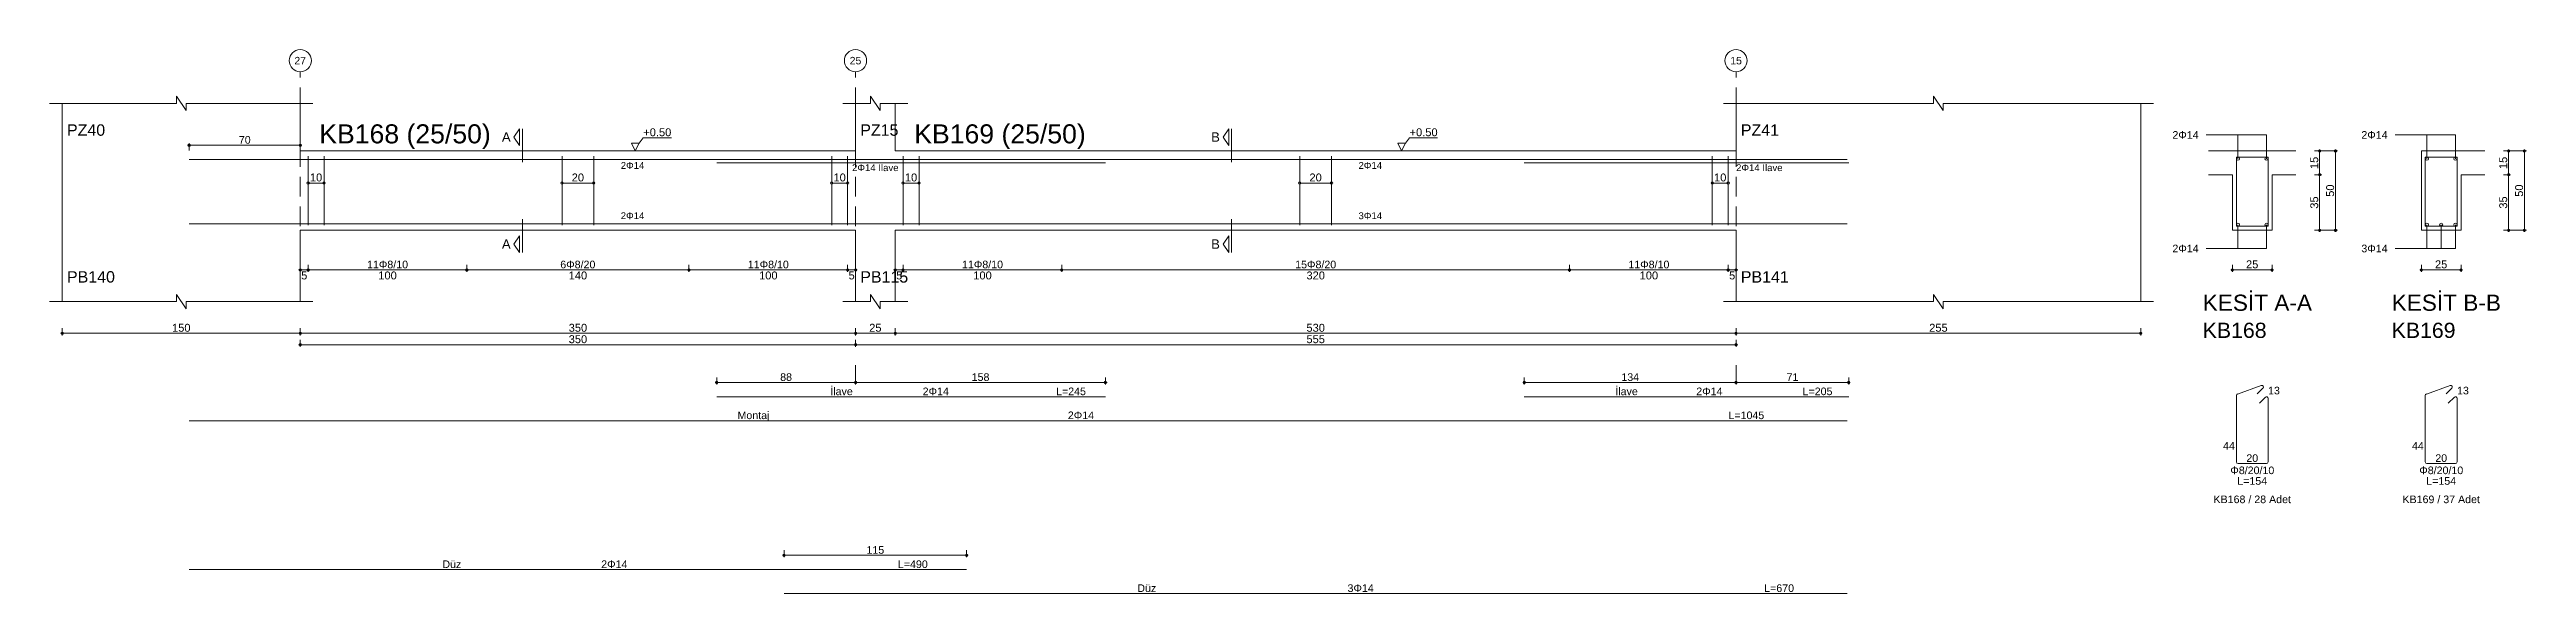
# Model space of a CAD drawing. Header units: millimetres. Extents: x 23801 to 80069, y 9628 to 14137.
# Drawn here: x 25454 to 27795, y 11164 to 11678 of the extents above; entities that cross this region are included whole.
import ezdxf

# ---------------------------------------------------------------- set-up
doc = ezdxf.new("R2010")
doc.units = ezdxf.units.MM
doc.linetypes.add('DASHDOT2', pattern=[12.7, 6.35, -3.175, 0, -3.175])
doc.linetypes.add('DASHED4', pattern=[18.75, 12.5, -6.25])
doc.layers.add('aks', color=251, linetype='DASHDOT2', lineweight=35)
for name, color, linetype in [('Donatı Topl. Uzun. Yazısı', 7, 'Continuous'), ('Donatı Uz. Yazısı', 7, 'Continuous'), ('Donatı Yazısı', 7, 'Continuous'), ('Donatı Çizgisi', 7, 'Continuous'), ('Kiriş', 7, 'Continuous'), ('Standart', 7, 'Continuous'), ('Ölçülendirme', 7, 'Continuous')]:
    doc.layers.add(name, color=color, linetype=linetype)
doc.styles.add('arial_1_18', font='arial.ttf', dxfattribs={"height": 0.2})

# ---------------------------------------------------------------- blocks, each defined once
blk = doc.blocks.new('IDE143Entity7368')
at = {"layer": 'aks', "color": 30, "linetype": 'DASHED4', "lineweight": 5}
for points in [[(19962.8, 2031.9), (19962.8, 2166.9)], [(20312.8, 2031.9), (20312.8, 2166.9)], [(20867.8, 2031.9), (20867.8, 2166.9)], [(20312.8, 1970.9), (20312.8, 1981.9)], [(20867.8, 1970.9), (20867.8, 1981.9)]]:
    blk.add_lwpolyline(points, dxfattribs=at)
at = {"layer": 'aks', "color": 1, "linetype": 'Continuous', "lineweight": 5}
for centre in [(19962.8, 2173.9), (20312.8, 2173.9), (20867.8, 2173.9)]:
    blk.add_circle(centre, 7, dxfattribs=at)
at = {"layer": 'Donatı Çizgisi', "color": 5, "linetype": 'Continuous', "lineweight": 5}
for points in [[(19892.8, 2111.5), (20937.8, 2111.5)], [(19967.8, 2070.1), (19967.8, 2113.7)], [(19977.8, 2070.1), (19977.8, 2113.7)], [(20127.8, 2070.1), (20127.8, 2113.7)], [(20147.8, 2070.1), (20147.8, 2113.7)], [(20225.3, 2109.5), (20470.3, 2109.5)], [(20297.8, 2070.1), (20297.8, 2113.7)], [(20307.8, 2070.1), (20307.8, 2113.7)], [(20342.8, 2070.1), (20342.8, 2113.7)], [(20352.8, 2070.1), (20352.8, 2113.7)], [(20592.8, 2070.1), (20592.8, 2113.7)], [(20612.8, 2070.1), (20612.8, 2113.7)], [(20734.3, 2109.5), (20938.8, 2109.5)], [(20852.8, 2070.1), (20852.8, 2113.7)], [(20862.8, 2070.1), (20862.8, 2113.7)], [(21183.1, 2069.4), (21183.1, 2113)], [(21183.1, 2113), (21203.1, 2113)], [(21203.1, 2069.4), (21203.1, 2113)], [(21302.2, 2069.4), (21302.2, 2113)], [(21302.2, 2113), (21322.2, 2113)], [(21322.2, 2069.4), (21322.2, 2113)], [(19892.8, 2070.9), (20937.8, 2070.9)], [(21183.1, 2069.4), (21203.1, 2069.4)], [(21302.2, 2069.4), (21322.2, 2069.4)], [(21183.8, 1963.6), (21198.8, 1969.1)], [(21196.2, 1963.8), (21199.9, 1967.4)], [(21302.9, 1963.6), (21317.9, 1969.1)], [(21315.3, 1963.8), (21319, 1967.4)], [(20225.3, 1961.9), (20470.3, 1961.9)], [(20734.3, 1961.9), (20938.8, 1961.9)], [(21183.1, 1920.8), (21183.1, 1962.7)], [(21197.6, 1957.9), (21201.4, 1961.7)], [(21203.1, 1920.8), (21203.1, 1960.9)], [(21302.2, 1920.8), (21302.2, 1962.7)], [(21316.7, 1957.9), (21320.5, 1961.7)], [(21322.2, 1920.8), (21322.2, 1960.9)], [(19892.8, 1946.8), (20937.8, 1946.8)], [(21184.2, 1919.8), (21202.1, 1919.8)], [(21303.2, 1919.8), (21321.2, 1919.8)], [(19892.8, 1852.9), (20382.8, 1852.9)], [(20267.8, 1837.8), (20937.8, 1837.8)]]:
    blk.add_lwpolyline(points, dxfattribs=at)
for centre in [(21184.1, 2112), (21202.1, 2112), (21303.2, 2112), (21321.2, 2112), (21184.1, 2070.4), (21202.1, 2070.4), (21303.2, 2070.4), (21312.2, 2070.4), (21321.2, 2070.4)]:
    blk.add_circle(centre, 1, dxfattribs=at)
for centre, start, end in [((21199.2, 1968.1), 315, 110), ((21318.2, 1968.1), 315, 110), ((21184.2, 1962.7), 110, 180), ((21202.1, 1960.9), 0, 135), ((21303.2, 1962.7), 110, 180), ((21321.2, 1960.9), 0, 135), ((21184.2, 1920.8), 180, 270), ((21202.1, 1920.8), 270, 0), ((21303.2, 1920.8), 180, 270), ((21321.2, 1920.8), 270, 0)]:
    blk.add_arc(centre, 1.02, start, end, dxfattribs=at)
at = {"layer": 'Kiriş', "color": 1, "linetype": 'Continuous', "lineweight": 5}
for points in [[(19804.8, 2146.9), (19884.8, 2146.9)], [(19812.8, 2021.9), (19812.8, 2146.9)], [(19884.8, 2146.9), (19884.8, 2151.4)], [(19890.8, 2142.4), (19884.8, 2151.4)], [(19890.8, 2142.4), (19890.8, 2146.9)], [(19890.8, 2146.9), (19970.8, 2146.9)], [(19962.8, 2116.9), (19962.8, 2146.9)], [(20304.8, 2146.9), (20322.3, 2146.9)], [(20312.8, 2116.9), (20312.8, 2146.9)], [(20322.3, 2146.9), (20322.3, 2151.4)], [(20328.3, 2142.4), (20322.3, 2151.4)], [(20328.3, 2146.9), (20345.8, 2146.9)], [(20328.3, 2142.4), (20328.3, 2146.9)], [(20337.8, 2116.9), (20337.8, 2146.9)], [(20859.8, 2146.9), (20992.3, 2146.9)], [(20867.8, 2116.9), (20867.8, 2146.9)], [(20992.3, 2146.9), (20992.3, 2151.4)], [(20998.3, 2142.4), (20992.3, 2151.4)], [(20998.3, 2146.9), (21130.8, 2146.9)], [(20998.3, 2142.4), (20998.3, 2146.9)], [(21122.8, 2021.9), (21122.8, 2146.9)], [(19962.8, 2116.9), (20312.8, 2116.9)], [(20337.8, 2116.9), (20867.8, 2116.9)], [(21165.6, 2116.9), (21220.6, 2116.9)], [(21299.7, 2066.9), (21299.7, 2116.9)], [(21299.7, 2116.9), (21339.7, 2116.9)], [(21165.6, 2101.9), (21180.6, 2101.9)], [(21180.6, 2066.9), (21180.6, 2101.9)], [(21205.6, 2101.9), (21220.6, 2101.9)], [(21205.6, 2066.9), (21205.6, 2101.9)], [(21324.7, 2101.9), (21339.7, 2101.9)], [(21324.7, 2066.9), (21324.7, 2101.9)], [(19962.8, 2066.9), (20312.8, 2066.9)], [(19962.8, 2021.9), (19962.8, 2066.9)], [(20312.8, 2021.9), (20312.8, 2066.9)], [(20337.8, 2066.9), (20867.8, 2066.9)], [(20337.8, 2021.9), (20337.8, 2066.9)], [(20867.8, 2021.9), (20867.8, 2066.9)], [(21180.6, 2066.9), (21205.6, 2066.9)], [(21299.7, 2066.9), (21324.7, 2066.9)], [(19804.8, 2021.9), (19884.8, 2021.9)], [(19890.8, 2017.4), (19884.8, 2026.4)], [(19884.8, 2021.9), (19884.8, 2026.4)], [(19890.8, 2021.9), (19970.8, 2021.9)], [(19890.8, 2017.4), (19890.8, 2021.9)], [(20304.8, 2021.9), (20322.3, 2021.9)], [(20328.3, 2017.4), (20322.3, 2026.4)], [(20322.3, 2021.9), (20322.3, 2026.4)], [(20328.3, 2021.9), (20345.8, 2021.9)], [(20328.3, 2017.4), (20328.3, 2021.9)], [(20859.8, 2021.9), (20992.3, 2021.9)], [(20998.3, 2017.4), (20992.3, 2026.4)], [(20992.3, 2021.9), (20992.3, 2026.4)], [(20998.3, 2021.9), (21130.8, 2021.9)], [(20998.3, 2017.4), (20998.3, 2021.9)]]:
    blk.add_lwpolyline(points, dxfattribs=at)
at = {"layer": 'Ölçülendirme', "color": 1, "linetype": 'Continuous', "lineweight": 5}
for points in [[(20097.5, 2125.6), (20101, 2130.9)], [(20101, 2120.4), (20097.5, 2125.6)], [(20101, 2120.4), (20101, 2130.9)], [(20102.8, 2109.9), (20102.8, 2130.9)], [(20176.5, 2121.9), (20179, 2125.2)], [(20179, 2125.2), (20196.7, 2125.2)], [(20544.5, 2125.6), (20548, 2130.9)], [(20548, 2120.4), (20544.5, 2125.6)], [(20548, 2120.4), (20548, 2130.9)], [(20549.8, 2109.9), (20549.8, 2130.9)], [(20659.5, 2121.9), (20662, 2125.2)], [(20662, 2125.2), (20679.7, 2125.2)], [(21164.1, 2127), (21202.1, 2127)], [(21184.1, 2112), (21184.1, 2127)], [(21202.1, 2112), (21202.1, 2127)], [(21283.2, 2127), (21321.2, 2127)], [(21303.2, 2112), (21303.2, 2127)], [(21321.2, 2112), (21321.2, 2127)], [(19891.8, 2120.5), (19963.8, 2120.5)], [(19892.8, 2117.3), (19892.8, 2121.8)], [(19962.8, 2117.3), (19962.8, 2121.8)], [(20174, 2116.9), (20171.5, 2121.9)], [(20171.5, 2121.9), (20176.5, 2121.9)], [(20176.5, 2121.9), (20174, 2116.9)], [(20174, 2116.9), (20174, 2116.9)], [(20657, 2116.9), (20654.5, 2121.9)], [(20654.5, 2121.9), (20659.5, 2121.9)], [(20659.5, 2121.9), (20657, 2116.9)], [(20657, 2116.9), (20657, 2116.9)], [(21232.4, 2116.9), (21246.9, 2116.9)], [(21235.6, 2065.9), (21235.6, 2117.9)], [(21245.6, 2065.9), (21245.6, 2117.9)], [(21351.5, 2116.9), (21366, 2116.9)], [(21354.7, 2065.9), (21354.7, 2117.9)], [(21364.7, 2065.9), (21364.7, 2117.9)], [(19967.8, 2096.7), (19977.8, 2096.7)], [(20127.8, 2096.7), (20147.8, 2096.7)], [(20297.8, 2096.7), (20307.8, 2096.7)], [(20342.8, 2096.7), (20352.8, 2096.7)], [(20592.8, 2096.7), (20612.8, 2096.7)], [(20852.8, 2096.7), (20862.8, 2096.7)], [(21232.4, 2101.9), (21236.9, 2101.9)], [(21351.5, 2101.9), (21356, 2101.9)], [(20097.5, 2058.1), (20101, 2063.4)], [(20101, 2052.9), (20101, 2063.4)], [(20102.8, 2052.9), (20102.8, 2073.9)], [(20544.5, 2058.1), (20548, 2063.4)], [(20548, 2052.9), (20548, 2063.4)], [(20549.8, 2052.9), (20549.8, 2073.9)], [(21184.1, 2055.4), (21184.1, 2070.4)], [(21202.1, 2055.4), (21202.1, 2070.4)], [(21232.4, 2066.9), (21246.9, 2066.9)], [(21303.2, 2055.4), (21303.2, 2070.4)], [(21312.2, 2055.4), (21312.2, 2070.4)], [(21321.2, 2055.4), (21321.2, 2070.4)], [(21351.5, 2066.9), (21366, 2066.9)], [(19962.8, 2040.6), (19962.8, 2045.1)], [(19967.8, 2040.6), (19967.8, 2045.1)], [(20067.8, 2040.6), (20067.8, 2045.1)], [(20101, 2052.9), (20097.5, 2058.1)], [(20207.8, 2040.6), (20207.8, 2045.1)], [(20307.8, 2040.6), (20307.8, 2045.1)], [(20312.8, 2040.6), (20312.8, 2045.1)], [(20337.8, 2040.6), (20337.8, 2045.1)], [(20342.8, 2040.6), (20342.8, 2045.1)], [(20442.8, 2040.6), (20442.8, 2045.1)], [(20548, 2052.9), (20544.5, 2058.1)], [(20762.8, 2040.6), (20762.8, 2045.1)], [(20862.8, 2040.6), (20862.8, 2045.1)], [(20867.8, 2040.6), (20867.8, 2045.1)], [(21164.1, 2055.4), (21202.1, 2055.4)], [(21180.6, 2040.6), (21180.6, 2045.1)], [(21205.6, 2040.6), (21205.6, 2045.1)], [(21283.2, 2055.4), (21321.2, 2055.4)], [(21299.7, 2040.6), (21299.7, 2045.1)], [(21324.7, 2040.6), (21324.7, 2045.1)], [(19961.8, 2041.9), (20313.8, 2041.9)], [(20336.8, 2041.9), (20868.8, 2041.9)], [(21179.6, 2041.9), (21206.6, 2041.9)], [(21298.7, 2041.9), (21325.7, 2041.9)], [(19811.8, 2001.9), (21123.8, 2001.9)], [(19812.8, 2000.6), (19812.8, 2005.1)], [(19962.8, 2000.6), (19962.8, 2005.1)], [(20312.8, 2000.6), (20312.8, 2005.1)], [(20337.8, 2000.6), (20337.8, 2005.1)], [(20867.8, 2000.6), (20867.8, 2005.1)], [(21122.8, 2000.6), (21122.8, 2005.1)], [(19961.8, 1994.7), (20868.8, 1994.7)], [(19962.8, 1993.4), (19962.8, 1997.9)], [(20312.8, 1993.4), (20312.8, 1997.9)], [(20867.8, 1993.4), (20867.8, 1997.9)], [(20224.3, 1970.9), (20313.8, 1970.9)], [(20225.3, 1969.6), (20225.3, 1974.1)], [(20311.8, 1970.9), (20471.3, 1970.9)], [(20312.8, 1969.6), (20312.8, 1974.1)], [(20312.8, 1969.6), (20312.8, 1974.1)], [(20470.3, 1969.6), (20470.3, 1974.1)], [(20733.3, 1970.9), (20868.8, 1970.9)], [(20734.3, 1969.6), (20734.3, 1974.1)], [(20866.8, 1970.9), (20939.8, 1970.9)], [(20867.8, 1969.6), (20867.8, 1974.1)], [(20867.8, 1969.6), (20867.8, 1974.1)], [(20938.8, 1969.6), (20938.8, 1974.1)], [(20266.8, 1861.9), (20383.8, 1861.9)], [(20267.8, 1860.7), (20267.8, 1865.2)], [(20382.8, 1860.7), (20382.8, 1865.2)]]:
    blk.add_lwpolyline(points, dxfattribs=at)
for centre in [(19892.8, 2120.5), (19962.8, 2120.5), (21235.6, 2116.9), (21245.6, 2116.9), (21354.7, 2116.9), (21364.7, 2116.9), (19967.8, 2096.7), (19977.8, 2096.7), (20127.8, 2096.7), (20147.8, 2096.7), (20297.8, 2096.7), (20307.8, 2096.7), (20342.8, 2096.7), (20352.8, 2096.7), (20592.8, 2096.7), (20612.8, 2096.7), (20852.8, 2096.7), (20862.8, 2096.7), (21235.6, 2101.9), (21354.7, 2101.9), (21235.6, 2066.9), (21245.6, 2066.9), (21354.7, 2066.9), (21364.7, 2066.9), (19962.8, 2041.9), (19967.8, 2041.9), (19967.8, 2041.9), (20067.8, 2041.9), (20067.8, 2041.9), (20207.8, 2041.9), (20207.8, 2041.9), (20307.8, 2041.9), (20307.8, 2041.9), (20312.8, 2041.9), (20337.8, 2041.9), (20342.8, 2041.9), (20342.8, 2041.9), (20442.8, 2041.9), (20442.8, 2041.9), (20762.8, 2041.9), (20762.8, 2041.9), (20862.8, 2041.9), (20862.8, 2041.9), (20867.8, 2041.9), (21180.6, 2041.9), (21205.6, 2041.9), (21299.7, 2041.9), (21324.7, 2041.9), (19812.8, 2001.9), (19962.8, 2001.9), (19962.8, 2001.9), (20312.8, 2001.9), (20312.8, 2001.9), (20337.8, 2001.9), (20337.8, 2001.9), (20867.8, 2001.9), (20867.8, 2001.9), (21122.8, 2001.9), (19962.8, 1994.7), (20312.8, 1994.7), (20312.8, 1994.7), (20867.8, 1994.7), (20225.3, 1970.9), (20312.8, 1970.9), (20312.8, 1970.9), (20470.3, 1970.9), (20734.3, 1970.9), (20867.8, 1970.9), (20867.8, 1970.9), (20938.8, 1970.9), (20267.8, 1861.9), (20382.8, 1861.9)]:
    blk.add_circle(centre, 0.75, dxfattribs=at)
at = {"layer": 'aks', "color": 1, "linetype": 'Continuous', "lineweight": 5, "style": 'arial_1_18'}
for s, p in [('27', (19959.1, 2171.5)), ('25', (20309.1, 2171.5)), ('15', (20864.1, 2171.5))]:
    blk.add_text(s, height=4.73, dxfattribs=at).set_placement(p)
at = {"layer": 'Donatı Topl. Uzun. Yazısı', "color": 1, "linetype": 'Continuous', "lineweight": 5, "style": 'arial_1_18'}
for s, p in [('L=245', (20439.2, 1962.9)), ('L=205', (20909.7, 1962.9)), ('L=1045', (20863, 1947.8)), ('L=154', (21183.7, 1906.4)), ('L=154', (21302.8, 1906.4)), ('L=490', (20339.5, 1853.9)), ('L=670', (20885.5, 1838.8))]:
    blk.add_text(s, height=4.8, dxfattribs=at).set_placement(p)
at = {"layer": 'Donatı Uz. Yazısı', "color": 1, "linetype": 'Continuous', "lineweight": 5, "style": 'arial_1_18'}
for s, p in [('13', (21203.1, 1963.4)), ('13', (21322.2, 1963.4)), ('44', (21174.7, 1928.5)), ('20', (21189.4, 1920.8)), ('44', (21293.8, 1928.5)), ('20', (21308.5, 1920.8))]:
    blk.add_text(s, height=4.8, dxfattribs=at).set_placement(p)
at = {"layer": 'Donatı Yazısı', "color": 5, "linetype": 'Continuous', "lineweight": 5, "style": 'arial_1_18'}
for s, height, p in [('2Φ14', 4.8, (21142.8, 2124.6)), ('2Φ14', 4.8, (21261.9, 2124.6)), ('2Φ14 İlave', 4.32, (20310.6, 2104.2)), ('2Φ14 İlave', 4.32, (20867.8, 2104.2)), ('2Φ14', 4.8, (21142.8, 2053)), ('3Φ14', 4.8, (21261.9, 2053)), ('2Φ14', 4.8, (20355.1, 1962.9)), ('2Φ14', 4.8, (20842.7, 1962.9)), ('2Φ14', 4.8, (20446.6, 1947.8)), ('Φ8/20/10', 4.8, (21179.3, 1913.1)), ('Φ8/20/10', 4.8, (21298.4, 1913.1)), ('KB168 / 28 Adet', 4.8, (21168.7, 1894.8)), ('KB169 / 37 Adet', 4.8, (21287.8, 1894.8)), ('2Φ14', 4.8, (20152.5, 1853.9)), ('3Φ14', 4.8, (20622.9, 1838.8))]:
    blk.add_text(s, height=height, dxfattribs=at).set_placement(p)
for s, p in [('2Φ14', (20164.8, 2105.6)), ('2Φ14', (20629.8, 2105.6)), ('2Φ14', (20164.8, 2073.9)), ('3Φ14', (20629.8, 2073.9))]:
    blk.add_text(s, height=4.32, rotation=360, dxfattribs=at).set_placement(p)
at = {"layer": 'Donatı Yazısı', "color": 1, "linetype": 'Continuous', "lineweight": 5, "style": 'arial_1_18'}
for s, p in [('İlave', (20296.9, 1962.9)), ('İlave', (20791.7, 1962.9)), ('Montaj', (20238.4, 1947.8)), ('Düz', (20052.4, 1853.9)), ('Düz', (20490.4, 1838.8))]:
    blk.add_text(s, height=4.8, dxfattribs=at).set_placement(p)
at = {"layer": 'Kiriş', "color": 1, "linetype": 'Continuous', "lineweight": 5, "style": 'arial_1_18'}
for s, height, p in [('PZ40', 7.2, (19815.8, 2126.5)), ('KB168 (25/50)', 12, (19974.8, 2121.7)), ('PZ15', 7.2, (20315.8, 2126.5)), ('KB169 (25/50)', 12, (20349.8, 2121.7)), ('PZ41', 7.2, (20870.8, 2126.5)), ('PB140', 7.2, (19815.8, 2033.9)), ('PB115', 7.2, (20315.8, 2033.9)), ('PB141', 7.2, (20870.8, 2033.9)), ('KESİT A-A', 10.2, (21161.9, 2016.1)), ('KESİT B-B', 10.2, (21281, 2016.1)), ('KB168', 9.6, (21161.9, 1999)), ('KB169', 9.6, (21281, 1999))]:
    blk.add_text(s, height=height, dxfattribs=at).set_placement(p)
at = {"layer": 'Ölçülendirme', "color": 1, "linetype": 'Continuous', "lineweight": 5, "style": 'arial_1_18'}
for s, height, p in [('70', 4.8, (19924.1, 2121.5)), ('A', 5.95, (20089.9, 2122.7)), ('+0.50', 5, (20179, 2126.2)), ('B', 5.95, (20536.9, 2122.7)), ('+0.50', 5, (20662, 2126.2)), ('A', 5.95, (20089.9, 2055.2)), ('B', 5.95, (20536.9, 2055.2)), ('25', 5, (21189.2, 2042.9)), ('25', 5, (21308.3, 2042.9)), ('5', 5, (19963.4, 2035.9)), ('100', 5, (20012, 2035.9)), ('140', 5, (20132, 2035.9)), ('100', 5, (20252, 2035.9)), ('5', 5, (20308.4, 2035.9)), ('5', 5, (20338.4, 2035.9)), ('100', 5, (20387, 2035.9)), ('320', 5, (20597, 2035.9)), ('100', 5, (20807, 2035.9)), ('5', 5, (20863.4, 2035.9)), ('150', 5, (19882, 2002.9)), ('350', 5, (20132, 2002.9)), ('350', 5, (20132, 1995.7)), ('25', 5, (20321.4, 2002.9)), ('530', 5, (20597, 2002.9)), ('555', 5, (20597, 1995.7)), ('255', 5, (20989.5, 2002.9))]:
    blk.add_text(s, height=height, dxfattribs=at).set_placement(p)
for s, rotation, p in [('15', 90, (21234.7, 2105.5)), ('15', 90, (21353.8, 2105.5)), ('10', 360, (19968.9, 2097.7)), ('20', 360, (20133.9, 2097.7)), ('10', 360, (20298.9, 2097.7)), ('10', 360, (20343.9, 2097.7)), ('20', 360, (20598.9, 2097.7)), ('10', 360, (20853.9, 2097.7)), ('50', 90, (21244.7, 2088)), ('50', 90, (21363.8, 2088)), ('35', 90, (21234.7, 2080.5)), ('35', 90, (21353.8, 2080.5))]:
    blk.add_text(s, height=5, rotation=rotation, dxfattribs=at).set_placement(p)
at = {"layer": 'Ölçülendirme', "color": 5, "linetype": 'Continuous', "lineweight": 5, "style": 'arial_1_18'}
for s, p in [('11Φ8/10', (20004.9, 2042.9)), ('6Φ8/20', (20126.7, 2042.9)), ('11Φ8/10', (20244.9, 2042.9)), ('11Φ8/10', (20379.9, 2042.9)), ('15Φ8/20', (20589.9, 2042.9)), ('11Φ8/10', (20799.9, 2042.9)), ('88', (20265.3, 1971.9)), ('158', (20386, 1971.9)), ('134', (20795.5, 1971.9)), ('71', (20899.6, 1971.9)), ('115', (20319.7, 1862.9))]:
    blk.add_text(s, height=4.8, dxfattribs=at).set_placement(p)

msp = doc.modelspace()

# ---------------------------------------------------------------- block references
at = {"layer": 'Standart', "xscale": 1.5, "yscale": 1.5, "zscale": 1.5}
msp.add_blockref('IDE143Entity7368', (-4253.5, 8407.1), dxfattribs=at)

doc.saveas('drawing.dxf')
